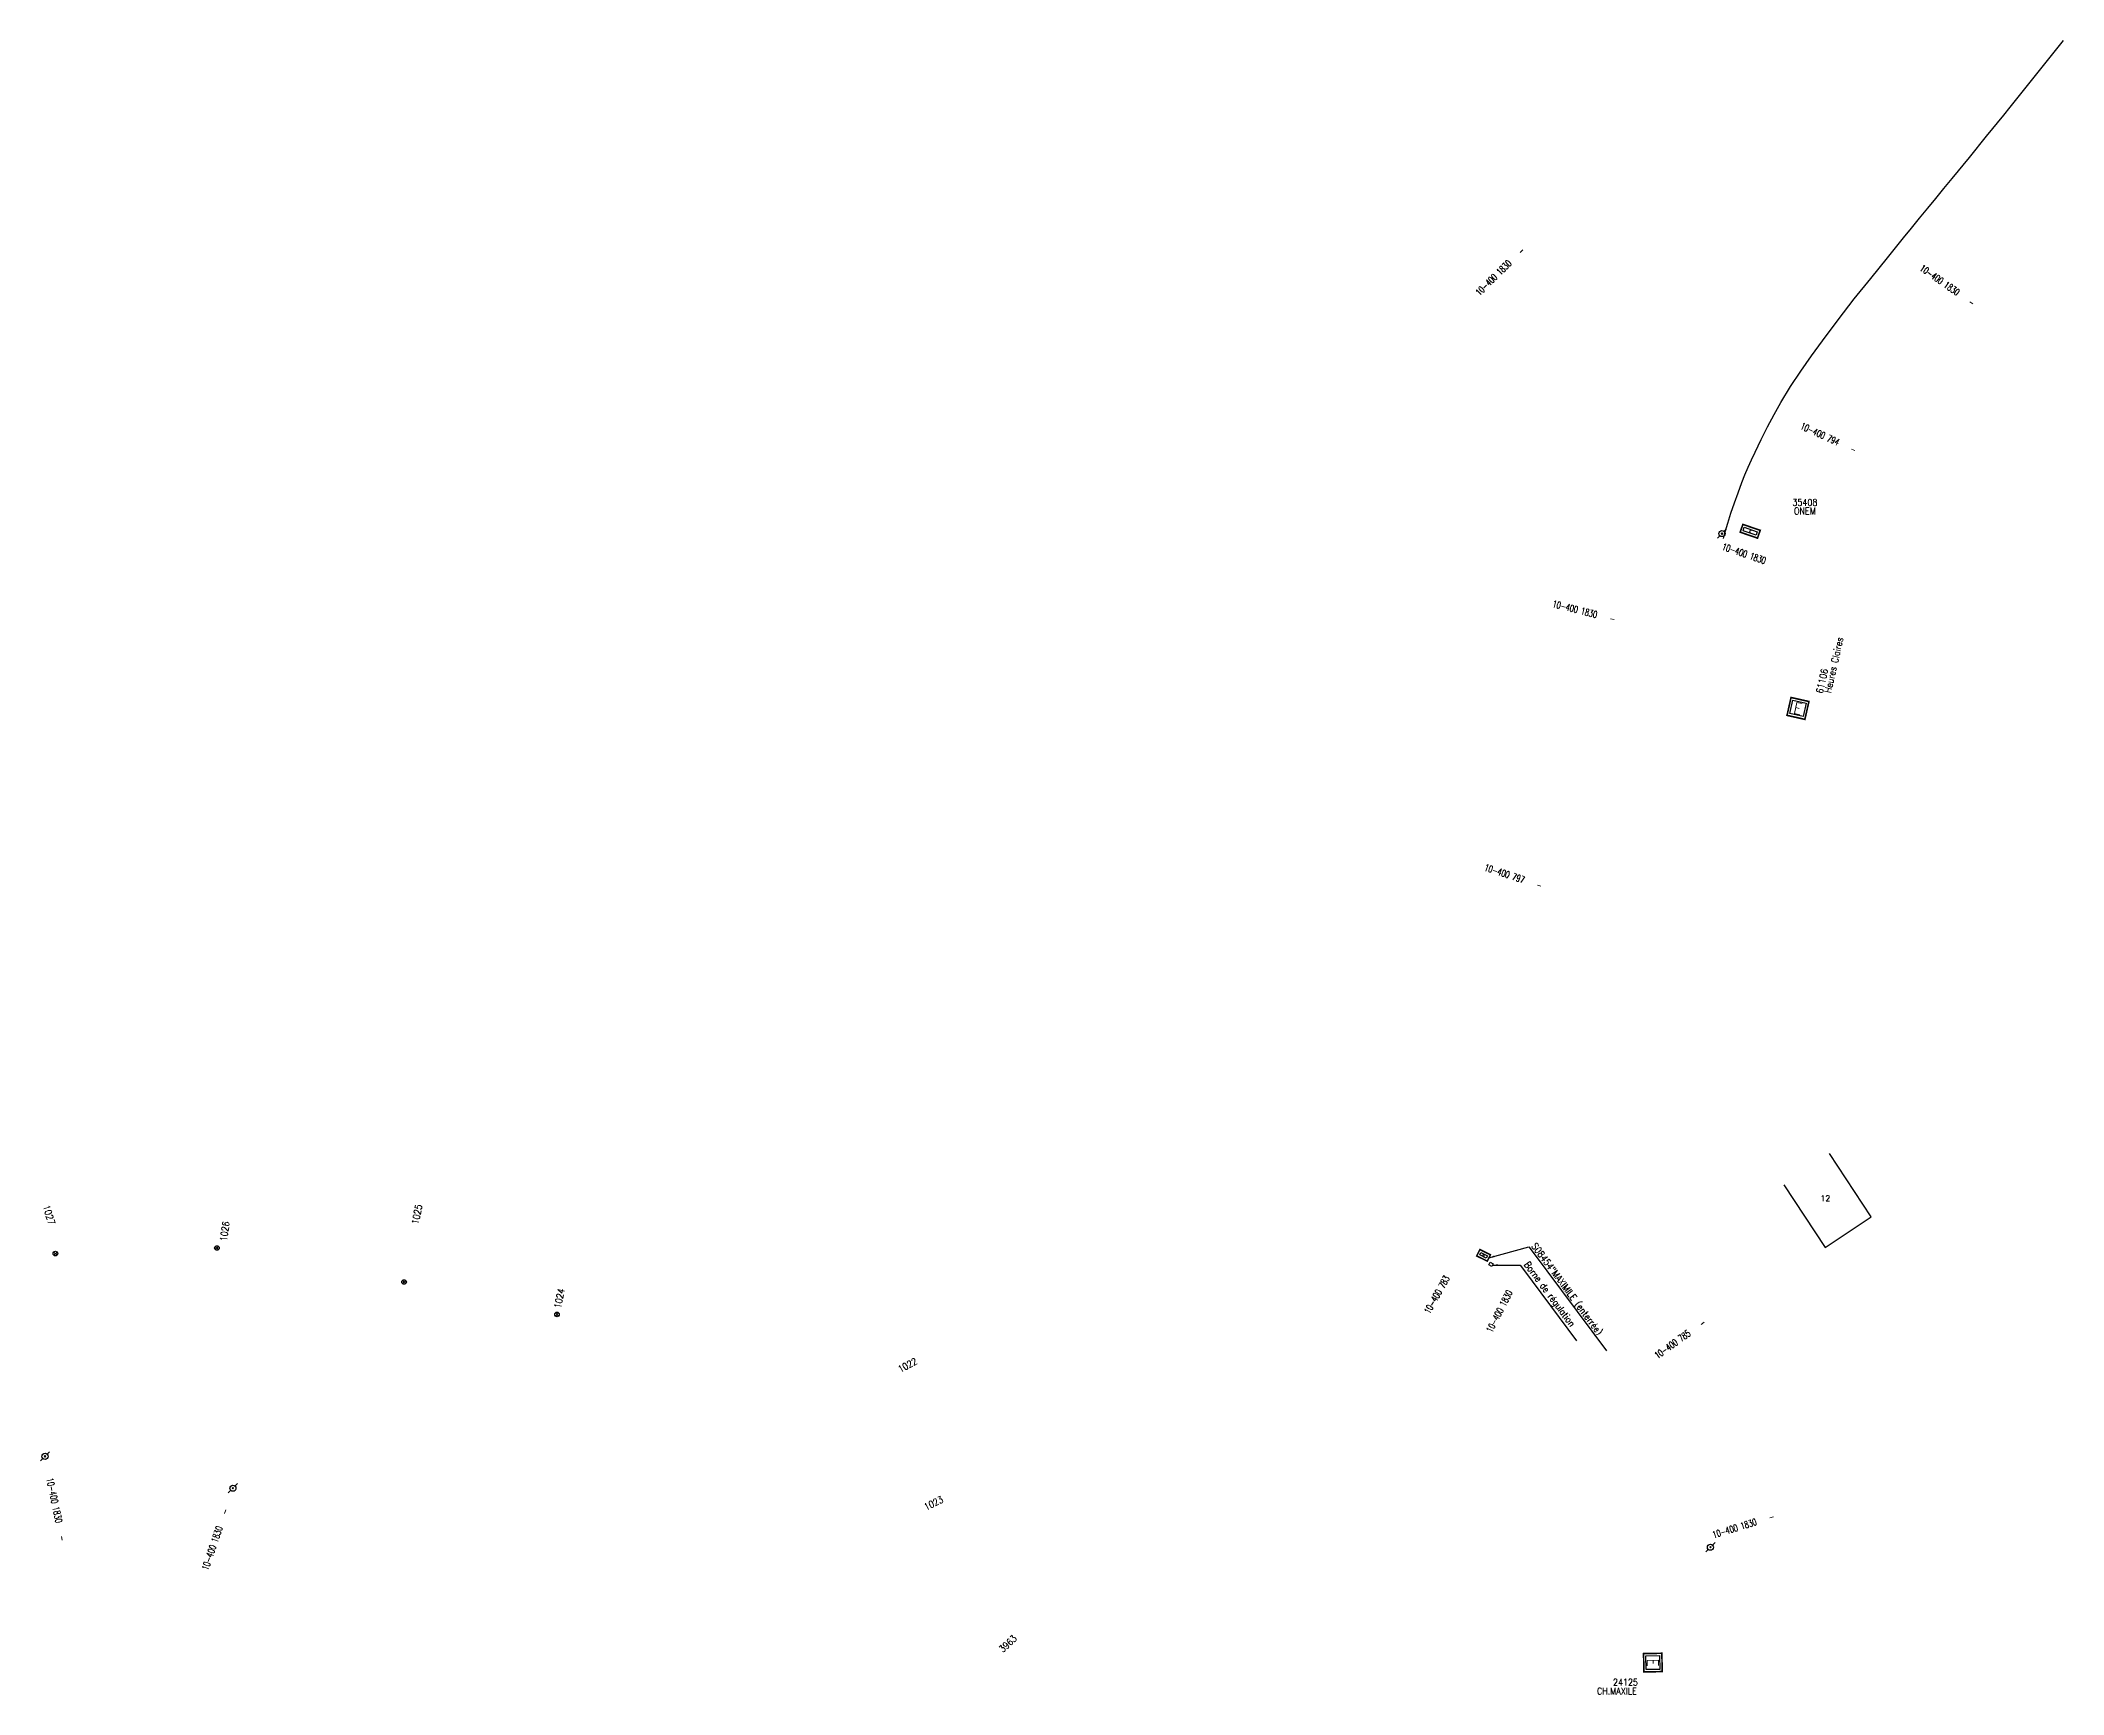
# Model space of a CAD drawing. Header units: millimetres. Extents: x 146992 to 147998, y 142998 to 144013.
# Drawn here: x 147007.5 to 147449.5, y 143652.1 to 144013.4 of the extents above; entities that cross this region are included whole.
import ezdxf
from ezdxf.enums import TextEntityAlignment as Align

# ---------------------------------------------------------------- set-up
doc = ezdxf.new("R2010")
doc.units = ezdxf.units.MM
doc.linetypes.add('B_ST_Al', pattern=[2000, 1000, 1000])
doc.layers.get('0').update_dxf_attribs({"linetype": 'CONTINUOUS'})
for name, color, linetype in [('G_210', 7, 'CONTINUOUS'), ('M_200', 7, 'CONTINUOUS'), ('W0014', 7, 'CONTINUOUS'), ('W0101', 7, 'CONTINUOUS'), ('W0469', 7, 'CONTINUOUS'), ('W0473', 7, 'CONTINUOUS'), ('W0991', 7, 'CONTINUOUS')]:
    doc.layers.add(name, color=color, linetype=linetype)
doc.styles.add('M_ROMANS', font='ROMANS.shx', dxfattribs={"width": 0.75})
doc.styles.get("Standard").update_dxf_attribs({"font": 'romans.shx', "width": 0.85})
doc.dimstyles.get("Standard").update_dxf_attribs({"dimtxt": 1.5, "dimasz": 1.2, "dimexe": 0.625, "dimexo": 0.625, "dimgap": 0.25, "dimtad": 1, "dimdec": 1, "dimzin": 0, "dimdsep": 46, "dimtxsty": 'Standard', "dimcen": -0.5, "dimadec": 0, "dimazin": 0, "dimtfac": 1, "dimtdec": 1, "dimtmove": 0, "dimatfit": 3, "dimfxl": 0, "dimtolj": 1, "dimtzin": 0, "dimarcsym": 0})

msp = doc.modelspace()

# ---------------------------------------------------------------- texts
at = {"layer": 'G_210', "linetype": 'Continuous', "char_height": 1.5, "attachment_point": 7, "rotation": 306.6674}
for s, insert in [('S08454"MAXIMILE (enterrée)', (147332.73, 143749.7)), ('Borne de régulation', (147331.12, 143745.67))]:
    msp.add_mtext(s, dxfattribs=dict(at, insert=insert))
at = {"layer": 'W0469', "color": 252, "linetype": 'Continuous', "width": 0.85}
for s, rotation, p in [('1027', 286.7982, (147008.07, 143758.72)), ('1025', 78.2798, (147090.07, 143754.65)), ('1026', 81.9181, (147048.22, 143750.98)), ('1022', 28.1554, (147195.37, 143722.32)), ('1023', 26.1414, (147201.01, 143692.24)), ('3963', 42.6699, (147217.77, 143661.15))]:
    msp.add_text(s, height=1.5, rotation=rotation, dxfattribs=at).set_placement(p)
at = {"layer": 'W0469', "color": 252, "linetype": 'Continuous', "ltscale": 0.01, "width": 0.85}
msp.add_text('1024', height=1.5, rotation=78.5078, dxfattribs=at).set_placement((147121.2, 143736.3))
at = {"layer": 'W0473', "color": 252, "linetype": 'Continuous', "width": 0.6}
for s, rotation, p in [('10-400 1830    -', 44.3357, (147326.39, 143962.96)), ('10-400 1830    -', 324.9167, (147424.09, 143959.87)), ('10-400 794    -', 335.2768, (147398.1, 143926.55)), ('10-400 1830', 341.0871, (147379.68, 143901.29)), ('10-400 1830    -', 345.7493, (147344.69, 143888.65)), ('10-400 797    -', 341.6372, (147329.28, 143830.75)), ('10-400 783', 60.608, (147312.58, 143739.41)), ('10-400 1830', 63.0502, (147326.23, 143735.8)), ('10-400 785    -', 35.5433, (147365.68, 143729.75)), ('10-400 1830    -', 281.907, (147011, 143692.5)), ('10-400 1830    -', 71.271, (147045.71, 143685.96)), ('10-400 1830    -', 17.3, (147379.53, 143688.98))]:
    msp.add_text(s, height=1.5, rotation=rotation, dxfattribs=at).set_placement(p, align=Align.MIDDLE)
at = {"layer": 'W0991', "color": 252, "linetype": 'Continuous'}
msp.add_text('12', height=1.25, dxfattribs=at).set_placement((147397.43, 143760.47), align=Align.MIDDLE_CENTER)

# ---------------------------------------------------------------- blocks, each defined once
blk = doc.blocks.new('T473')
for p, q in [((-0.166667, 0.166667), (0.166667, -0.166667)), ((-0.166667, -0.166667), (0.166667, 0.166667)), ((0.500001, 0.500001), (1.000002, 1.000002)), ((-1.000002, -1.000002), (-0.500001, -0.500001))]:
    blk.add_line(p, q)
blk.add_ellipse((0, 0), major_axis=(0.471405, 0.471405), ratio=1, start_param=5.4977871438, end_param=11.780972451)
blk = doc.blocks.new('M_200_59')
at = {"layer": 'M_200', "color": 0, "linetype": 'Continuous', "const_width": 0.35, "flags": 128}
blk.add_lwpolyline([(4, 4), (4, 0), (0, 0), (0, 4)], close=True, dxfattribs=at)
at = {"layer": 'M_200', "color": 0, "linetype": 'Continuous'}
blk.add_lwpolyline([(0.5, 3.5), (3.5, 3.5), (3.5, 0.5), (0.5, 0.5)], close=True, dxfattribs=at)
at = {"layer": 'M_200', "insert": (2, 2), "char_height": 2.5, "width": 4, "attachment_point": 5}
blk.add_mtext('E', dxfattribs=at)
at = {"layer": 'M_200', "color": 0, "linetype": 'Continuous', "width": 0.85}
for tag, p in [('NUM', (2, 17.06)), ('NOM', (2, 10.65))]:
    blk.add_attdef(tag, text='', height=4, dxfattribs=at).set_placement(p, align=Align.MIDDLE)
at = {"layer": 'M_200', "color": 0, "linetype": 'Continuous', "style": 'M_ROMANS', "width": 0.75, "flags": 3}
for tag, p in [('DEF_LEG', (1.87, -2.99)), ('DEF_COUP', (1.87, -5.49)), ('DEF_TYPE', (1.87, -7.99))]:
    blk.add_attdef(tag, text='', height=1.2, dxfattribs=at).set_placement(p, align=Align.MIDDLE)
blk = doc.blocks.new('*U12')
at = {"layer": 'G_210', "color": 0, "linetype": 'Continuous', "const_width": 0.35, "flags": 128}
blk.add_lwpolyline([(2.57, 1.56), (2.57, 0), (0, 0), (0, 1.56)], close=True, dxfattribs=at)
at = {"layer": 'G_210', "color": 0, "linetype": 'Continuous'}
blk.add_lwpolyline([(0.5, 1.06), (2.07, 1.06), (2.07, 0.5), (0.5, 0.5)], close=True, dxfattribs=at)
at = {"layer": 'G_210', "insert": (1.29, 0.78), "char_height": 0.454, "width": 1.3553, "attachment_point": 5}
blk.add_mtext('G', dxfattribs=at)
at = {"layer": 'G_210', "color": 0, "linetype": 'Continuous', "width": 0.75}
for tag, height, p in [('NUM', 4, (2, 16)), ('NOM', 4, (2, 11)), ('BCL', 3, (2, 7))]:
    blk.add_attdef(tag, text='', height=height, dxfattribs=at).set_placement(p, align=Align.MIDDLE)
at = {"layer": 'G_210', "color": 0, "linetype": 'Continuous', "width": 0.75, "flags": 3}
for tag, p in [('DEF_LEG', (2.14, -3.11)), ('DEF_COUP', (2.14, -5.61)), ('DEF_TYPE', (2.14, -8.11))]:
    blk.add_attdef(tag, text='', height=1.2, dxfattribs=at).set_placement(p, align=Align.MIDDLE)
blk = doc.blocks.new('T469')
at = {"color": 0, "linetype": 'Continuous', "flags": 128}
for points in [[(-0.35, 0.35), (0.35, -0.35)], [(-0.35, -0.35), (0.35, 0.35)]]:
    blk.add_lwpolyline(points, dxfattribs=at)
at = {"color": 0, "linetype": 'Continuous'}
blk.add_circle((0, 0), 0.5, dxfattribs=at)
blk = doc.blocks.new('*U7')
at = {"layer": 'M_200', "color": 0, "linetype": 'Continuous', "const_width": 0.35, "flags": 128}
blk.add_lwpolyline([(4, 1.8), (4, 0), (0, 0), (0, 1.8)], close=True, dxfattribs=at)
at = {"layer": 'M_200', "color": 0, "linetype": 'Continuous'}
blk.add_lwpolyline([(0.5, 1.3), (3.5, 1.3), (3.5, 0.5), (0.5, 0.5)], close=True, dxfattribs=at)
at = {"layer": 'M_200', "insert": (2, 0.9), "char_height": 0.473, "width": 0.7576, "attachment_point": 5}
blk.add_mtext('E', dxfattribs=at)
at = {"layer": 'M_200', "color": 0, "linetype": 'Continuous', "width": 0.85}
for tag, p in [('NUM', (2, 17.06)), ('NOM', (2, 10.65))]:
    blk.add_attdef(tag, text='', height=4, dxfattribs=at).set_placement(p, align=Align.MIDDLE)
at = {"layer": 'M_200', "color": 0, "linetype": 'Continuous', "style": 'M_ROMANS', "width": 0.75, "flags": 3}
for tag, p in [('DEF_LEG', (1.87, -2.99)), ('DEF_COUP', (1.87, -5.49)), ('DEF_TYPE', (1.87, -7.99))]:
    blk.add_attdef(tag, text='', height=1.2, dxfattribs=at).set_placement(p, align=Align.MIDDLE)

# ---------------------------------------------------------------- linework, layer by layer
at = {"layer": 'G_210', "linetype": 'Continuous'}
msp.add_lwpolyline([(147324.21, 143746.5), (147324.9, 143746.17), (147324.61, 143745.59), (147323.93, 143745.93)], close=True, dxfattribs=at)
at = {"layer": 'W0014', "color": 252, "flags": 128}
msp.add_lwpolyline([(147375.15, 143904.58), (147375.55, 143906.04), (147376.1, 143907.91), (147376.81, 143910.15), (147377.56, 143912.39), (147378.36, 143914.6), (147379.19, 143916.8), (147379.86, 143918.48), (147380.57, 143920.14), (147381.31, 143921.79), (147382.08, 143923.44), (147383.42, 143926.22), (147384.8, 143928.97), (147386.22, 143931.67), (147387.73, 143934.32), (147389.85, 143937.76), (147392.09, 143941.14), (147394.41, 143944.48), (147396.79, 143947.79), (147400.22, 143952.39), (147403.76, 143956.91), (147407.36, 143961.41), (147410.98, 143965.92), (147412.73, 143968.09), (147414.48, 143970.25), (147416.25, 143972.41), (147418.02, 143974.57), (147419.79, 143976.73), (147421.57, 143978.88), (147423.35, 143981.05), (147425.12, 143983.21), (147428.89, 143987.83), (147432.66, 143992.45), (147436.42, 143997.07), (147437.83, 143998.82), (147449.46, 144013.38)], dxfattribs=at)
at = {"layer": 'W0101', "color": 252, "linetype": 'B_ST_Al', "flags": 128}
msp.add_lwpolyline([(147388.33, 143763.39), (147397.36, 143749.74), (147407.47, 143756.44), (147398.35, 143770.22)], dxfattribs=at)

# ---------------------------------------------------------------- block references
at = {"layer": 'G_210', "rotation": 333.5826692824239}
msp.add_blockref('*U12', (147321.28, 143747.88), dxfattribs=at)
at = {"layer": 'M_200'}
ref = msp.add_blockref('*U7', (147378.83, 143905.97), dxfattribs=dict(at, rotation=341.0871272414701))
ref.add_attrib('NUM', '35408', dxfattribs={"color": 0, "linetype": 'Continuous', "height": 1.5, "width": 0.85}).set_placement((147392.96, 143912.46), align=Align.MIDDLE)
ref.add_attrib('NOM', 'ONEM', dxfattribs={"color": 0, "linetype": 'Continuous', "height": 1.5, "width": 0.85}).set_placement((147392.96, 143910.61), align=Align.MIDDLE)
ref = msp.add_blockref('M_200_59', (147389.06, 143865.96), dxfattribs=dict(at, rotation=347.2676081374824))
ref.add_attrib('NUM', '61106', dxfattribs={"color": 0, "linetype": 'Continuous', "height": 1.5, "rotation": 77.2676, "width": 0.85}).set_placement((147396.71, 143873.45), align=Align.MIDDLE)
ref.add_attrib('NOM', 'Heures Claires', dxfattribs={"color": 0, "linetype": 'Continuous', "height": 1.5, "rotation": 77.2676, "width": 0.85}).set_placement((147399.24, 143876.94), align=Align.MIDDLE)
ref = msp.add_blockref('M_200_59', (147357.72, 143661), dxfattribs=dict(at, rotation=271.0910955770721))
ref.add_attrib('NUM', '24125', dxfattribs={"color": 0, "linetype": 'Continuous', "height": 1.5, "width": 0.85}).set_placement((147353.77, 143654.76), align=Align.MIDDLE)
ref.add_attrib('NOM', 'CH.MAXILE', dxfattribs={"color": 0, "linetype": 'Continuous', "height": 1.5, "width": 0.85}).set_placement((147351.9, 143652.81), align=Align.MIDDLE)
at = {"layer": 'W0469', "color": 252, "ltscale": 0.01}
for p in [(147010.81, 143748.38), (147046.08, 143749.61), (147086.97, 143742.17), (147120.38, 143735.1)]:
    msp.add_blockref('T469', p, dxfattribs=at)
at = {"layer": 'W0473', "color": 252}
for p in [(147374.85, 143905.67), (147008.54, 143704.1), (147049.57, 143697.14), (147372.34, 143684.24)]:
    msp.add_blockref('T473', p, dxfattribs=at)

msp.set_redraw_order([(e.dxf.handle, doc.entitydb.next_handle()) for e in msp.query("TEXT MTEXT ATTDEF DIMENSION ARC_DIMENSION")])  # texts and dimensions are drawn at this point

# ---------------------------------------------------------------- leaders
at = {"layer": 'G_210', "linetype": 'Continuous', "annotation_type": 0, "has_hookline": 1, "hookline_direction": 0, "horizontal_direction": (0.597169, -0.802115, 0)}
for points, text_width in [([(147323.94, 143747.43), (147332.66, 143749.89), (147333.38, 143748.93)], 26.9), ([(147324.75, 143745.88), (147330.8, 143745.86), (147331.51, 143744.9)], 19.12)]:
    msp.add_leader(points, dimstyle='Standard', dxfattribs=dict(at, text_width=text_width))

doc.saveas('drawing.dxf')
